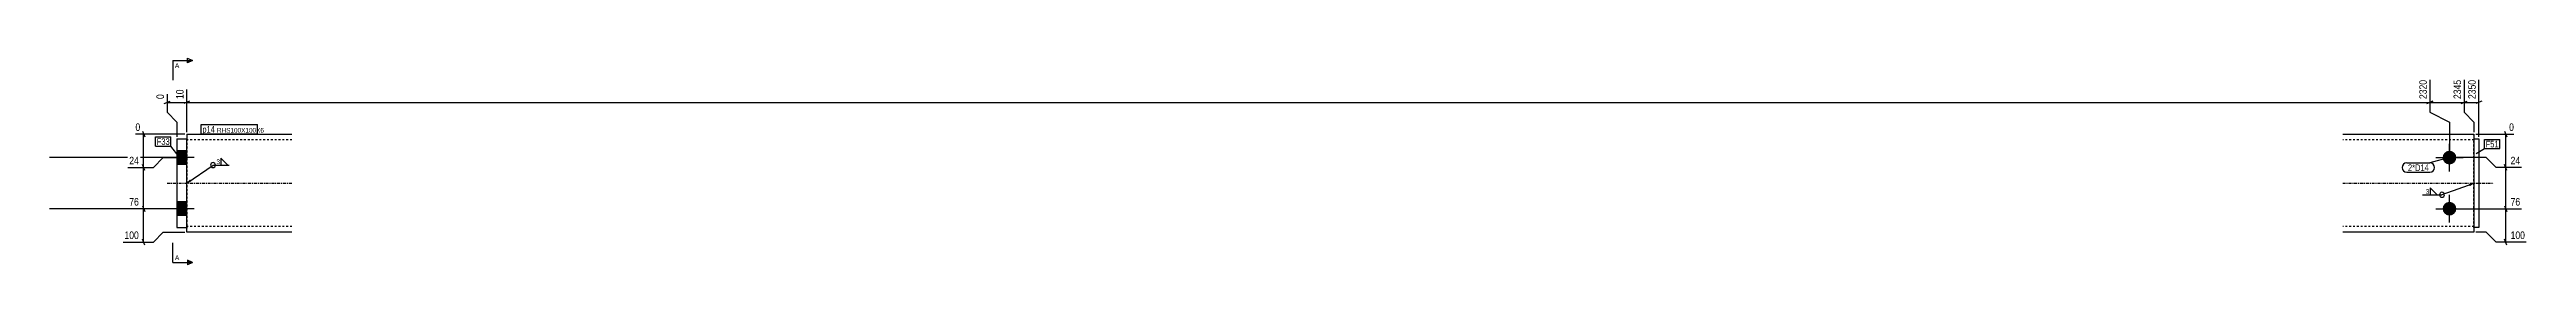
# Model space of a CAD drawing. Header units: millimetres. Extents: x 16 to 22555, y 2 to 813.
# Drawn here: x 20026 to 22555, y 5 to 215 of the extents above; entities that cross this region are included whole.
import ezdxf

# ---------------------------------------------------------------- set-up
doc = ezdxf.new("R2010")
doc.units = ezdxf.units.MM
doc.linetypes.add('DXK_LINE_DOT2', pattern=[3.9198, 1.9599, -1.9599])
doc.linetypes.add('DXK_LINE_DOT3', pattern=[5.9187, 2.979, -0.9799, 0.9799, -0.9799])
for name, color, linetype in [('MÅLSÆTNING', 7, 'Continuous'), ('STÅL', 7, 'Continuous'), ('TEKST', 7, 'Continuous')]:
    doc.layers.add(name, color=color, linetype=linetype)
doc.styles.add('Arial', font='ARIAL.TTF', dxfattribs={"height": 0.2})
doc.styles.add('Arial Narrow', font='ARIALN.TTF', dxfattribs={"height": 0.2})

msp = doc.modelspace()

# ---------------------------------------------------------------- hatches: boundary and pattern name
at = {"layer": 'STÅL', "linetype": 'Continuous'}
for points in [[(20156.3, 121), (20156.3, 107), (20166.3, 107), (20166.3, 121)], [(22476.3, 121, -1), (22476.3, 107, -1)], [(20156.3, 69), (20156.3, 55), (20166.3, 55), (20166.3, 69)], [(22476.3, 69, -1), (22476.3, 55, -1)]]:
    msp.add_hatch(color=96, dxfattribs=at).paths.add_polyline_path(points)
at = {"layer": 'TEKST', "linetype": 'Continuous'}
for points in [[(20171.1, 89.8), (20166.3, 88), (20169.7, 91.8)], [(22496.2, 87.2), (22501.3, 87.7), (22497, 84.9)]]:
    msp.add_hatch(color=3, dxfattribs=at).paths.add_polyline_path(points)

# ---------------------------------------------------------------- linework, layer by layer
at = {"layer": 'MÅLSÆTNING', "color": 7, "linetype": 'Continuous'}
for p, q in [((20146.3, 178.5), (20146.3, 160.2)), ((20166.3, 140), (20166.3, 183.4)), ((20166.3, 140), (20166.3, 183.4)), ((22456.3, 193.1), (22456.3, 160.2)), ((22491.3, 193.1), (22491.3, 160.2)), ((22506.3, 135), (22506.3, 193.1)), ((20143.3, 169), (20149.3, 171.4)), ((20146.3, 170.2), (20166.3, 170.2)), ((20146.3, 160.2), (20156.3, 150.2)), ((20169.3, 171.4), (20163.3, 169)), ((20169.3, 171.4), (20163.3, 169)), ((20166.3, 170.2), (22456.3, 170.2)), ((22453.3, 169), (22459.3, 171.4)), ((22456.3, 160.2), (22476.3, 150.2)), ((22488.3, 169), (22494.3, 171.4)), ((22491.3, 170.2), (22506.3, 170.2)), ((22491.3, 160.2), (22501.3, 150.2)), ((22509.3, 171.4), (22503.3, 169)), ((20164.3, 138), (20114, 138)), ((20121.1, 141), (20123.5, 135)), ((20122.3, 104), (20122.3, 138)), ((20156.3, 150.2), (20156.3, 135)), ((22476.3, 150.2), (22476.3, 116)), ((22476.3, 150.2), (22476.3, 116)), ((22501.3, 150.2), (22501.3, 140)), ((22501.3, 150.2), (22501.3, 140)), ((22503.3, 138), (22542.1, 138)), ((22532.6, 141), (22535, 135)), ((22533.8, 104), (22533.8, 138)), ((20106.2, 104), (20132.3, 104)), ((20106.2, 104), (20132.3, 104)), ((20123.5, 101), (20121.1, 107)), ((20123.5, 101), (20121.1, 107)), ((20132.3, 104), (20142.3, 114)), ((20132.3, 104), (20142.3, 114)), ((20142.3, 114), (20164.3, 114)), ((20142.3, 114), (20164.3, 114)), ((22513.8, 114), (22478.3, 114)), ((22513.8, 114), (22478.3, 114)), ((22523.8, 104), (22513.8, 114)), ((22523.8, 104), (22513.8, 114)), ((22549.9, 104), (22523.8, 104)), ((22549.9, 104), (22523.8, 104)), ((22535, 101), (22532.6, 107)), ((22535, 101), (22532.6, 107)), ((22533.8, 62), (22533.8, 104)), ((20164.3, 62), (20106.2, 62)), ((20121.1, 65), (20123.5, 59)), ((20122.3, 28), (20122.3, 62)), ((22478.3, 62), (22549.9, 62)), ((22478.3, 62), (22549.9, 62)), ((22532.6, 65), (22535, 59)), ((22532.6, 65), (22535, 59)), ((22533.8, 28), (22533.8, 62)), ((20101.4, 28), (20132.3, 28)), ((20123.5, 25), (20121.1, 31)), ((20132.3, 28), (20142.3, 38)), ((20142.3, 38), (20164.3, 38)), ((22513.8, 38), (22503.3, 38)), ((22523.8, 28), (22513.8, 38)), ((22554.7, 28), (22523.8, 28)), ((22535, 25), (22532.6, 31))]:
    msp.add_line(p, q, dxfattribs=at)
at = {"layer": 'STÅL', "color": 2, "linetype": 'Continuous'}
for p, q in [((20156.3, 133), (20166.3, 133)), ((20156.3, 133), (20156.3, 43)), ((20166.3, 138), (20273.8, 138)), ((20166.3, 138), (20166.3, 133)), ((20166.3, 43), (20166.3, 133)), ((22367.3, 138), (22501.3, 138)), ((22501.3, 138), (22501.3, 38)), ((22501.3, 133), (22506.3, 133)), ((22506.3, 133), (22506.3, 43)), ((20156.3, 43), (20166.3, 43)), ((20166.3, 38.9), (20166.3, 43)), ((20166.3, 38), (20166.3, 38.9)), ((20273.8, 38), (20166.3, 38)), ((22501.3, 38), (22367.3, 38)), ((22506.3, 43), (22501.3, 43))]:
    msp.add_line(p, q, dxfattribs=at)
at = {"layer": 'STÅL', "color": 7, "linetype": 'DXK_LINE_DOT2'}
for p, q in [((20166.3, 133), (20166.3, 44.4)), ((20273.8, 132), (20166.3, 132)), ((22501.3, 132), (22367.3, 132)), ((22501.3, 137), (22501.3, 138)), ((22501.3, 43), (22501.3, 133)), ((20166.3, 44), (20166.3, 44.4)), ((20273.8, 44), (20166.3, 44)), ((20166.3, 44), (20166.3, 41.5)), ((22501.3, 44), (22367.3, 44))]:
    msp.add_line(p, q, dxfattribs=at)
at = {"layer": 'STÅL', "color": 96, "linetype": 'Continuous'}
for p, q in [((22476.3, 100), (22476.3, 128)), ((20173.8, 114), (20026.3, 114)), ((20166.3, 121), (20156.3, 121)), ((20166.3, 107), (20156.3, 107)), ((22462.3, 114), (22490.3, 114)), ((22476.3, 48), (22476.3, 76)), ((20173.8, 62), (20026.3, 62)), ((20166.3, 69), (20156.3, 69)), ((20166.3, 55), (20156.3, 55)), ((22462.3, 62), (22490.3, 62))]:
    msp.add_line(p, q, dxfattribs=at)
at = {"layer": 'STÅL', "color": 7, "linetype": 'DXK_LINE_DOT3'}
for p, q in [((20146.3, 88), (20273.8, 88)), ((22367.3, 88), (22521.3, 88))]:
    msp.add_line(p, q, dxfattribs=at)
at = {"layer": 'TEKST', "color": 3, "linetype": 'Continuous'}
msp.add_line((22501.3, 87.7), (22468.6, 76.2), dxfattribs=at)
msp.add_arc((22468.6, 76.2), 2.5, 270, 90, dxfattribs=at)

# ---------------------------------------------------------------- wipeouts: each hides what was drawn before it
at = {"color": 0, "linetype": 'Continuous'}
for points in [[(20158.7, 205.3), (20158.7, 210.3), (20154.3, 210.3), (20154.3, 205.3)], [(20158.7, 9.8), (20158.7, 14.8), (20154.3, 14.8), (20154.3, 9.8)]]:
    msp.add_wipeout(points, dxfattribs=at).dxf.layer = 'TEKST'
at = {"color": 0}
msp.add_wipeout([(20200.2, 107), (20200.2, 112.8), (20196.3, 112.8), (20196.3, 107)], dxfattribs=at).dxf.layer = 'TEKST'

# ---------------------------------------------------------------- next in the draw order: hatches: boundary and pattern name
at = {"layer": 'TEKST', "linetype": 'Continuous'}
for points in [[(20167.3, 210.3), (20167.3, 212.8), (20172.3, 212.8)], [(20167.3, 7.3), (20167.3, 9.8), (20172.3, 7.3)]]:
    msp.add_hatch(color=30, dxfattribs=at).paths.add_polyline_path(points)

# ---------------------------------------------------------------- next in the draw order: linework, layer by layer
at = {"layer": 'TEKST', "color": 7, "linetype": 'Continuous'}
for p, q in [((20152.3, 212.8), (20172.3, 212.8)), ((20152.3, 7.3), (20152.3, 27.3)), ((20152.3, 7.3), (20172.3, 7.3))]:
    msp.add_line(p, q, dxfattribs=at)
at = {"layer": 'TEKST', "color": 30, "linetype": 'Continuous'}
for p, q in [((20167.3, 210.3), (20167.3, 215.3)), ((20167.3, 215.3), (20172.3, 212.8)), ((20172.3, 212.8), (20167.3, 210.3)), ((20172.3, 7.3), (20167.3, 9.8)), ((20167.3, 9.8), (20167.3, 4.8)), ((20172.3, 7.3), (20167.3, 4.8))]:
    msp.add_line(p, q, dxfattribs=at)
at = {"layer": 'TEKST', "color": 3, "linetype": 'Continuous'}
for p, q in [((20166.3, 88), (20193.2, 106.4)), ((20193.2, 106.4), (20209.8, 106.4)), ((20208.3, 106.4), (20201.2, 113.5)), ((20201.2, 113.5), (20201.2, 106.4)), ((20201.2, 106.4), (20208.3, 106.4))]:
    msp.add_line(p, q, dxfattribs=at)
for start, end in [(90, 270), (270, 90)]:
    msp.add_arc((20193.2, 106.4), 2.5, start, end, dxfattribs=at)

# ---------------------------------------------------------------- next in the draw order: texts
at = {"layer": 'TEKST', "color": 3, "linetype": 'Continuous', "style": 'Arial'}
for p in [(20154.3, 205.3), (20154.3, 9.8)]:
    msp.add_text('A', height=4.78, dxfattribs=at).set_placement(p)
at = {"layer": 'TEKST', "color": 3, "style": 'Arial Narrow'}
msp.add_text('3', height=4.77, dxfattribs=at).set_placement((20196.7, 107.4))

# ---------------------------------------------------------------- next in the draw order: wipeouts: each hides what was drawn before it
at = {"color": 0, "linetype": 'Continuous'}
for points in [[(20164.7, 185), (20153.5, 185), (20153.5, 172), (20164.7, 172)], [(22454.7, 194.7), (22443.5, 194.7), (22443.5, 172), (22454.7, 172)], [(22504.7, 194.7), (22493.5, 194.7), (22493.5, 172), (22504.7, 172)], [(20120.5, 139.6), (20120.5, 150.8), (20112.4, 150.8), (20112.4, 139.6)], [(22543.7, 139.6), (22543.7, 150.8), (22535.6, 150.8), (22535.6, 139.6)], [(22550, 105.6), (22550, 116.8), (22537.1, 116.8), (22537.1, 105.6)], [(20119, 63.6), (20119, 74.8), (20106.1, 74.8), (20106.1, 63.6)], [(22550, 63.6), (22550, 74.8), (22537.1, 74.8), (22537.1, 63.6)], [(20119, 29.6), (20119, 40.8), (20101.2, 40.8), (20101.2, 29.6)], [(22554.9, 29.6), (22554.9, 40.8), (22537.1, 40.8), (22537.1, 29.6)]]:
    msp.add_wipeout(points, dxfattribs=at).dxf.layer = 'MÅLSÆTNING'
at = {"color": 0}
for points in [[(20149, 127), (20149, 134), (20135.8, 134), (20135.8, 127)], [(20195.1, 139.4), (20195.1, 146.4), (20182.3, 146.4), (20182.3, 139.4)], [(22455.2, 100.4), (22455.2, 107.4), (22433.9, 107.4), (22433.9, 100.4)], [(22455.5, 76.8), (22455.5, 82.6), (22451.7, 82.6), (22451.7, 76.8)]]:
    msp.add_wipeout(points, dxfattribs=at).dxf.layer = 'TEKST'

# ---------------------------------------------------------------- next in the draw order: linework, layer by layer
at = {"layer": 'MÅLSÆTNING', "color": 7, "linetype": 'Continuous'}
for p, q in [((22456.3, 193.1), (22456.3, 160.2)), ((22491.3, 193.1), (22491.3, 160.2)), ((22459.3, 171.4), (22453.3, 169)), ((22456.3, 170.2), (22491.3, 170.2)), ((22456.3, 160.2), (22476.3, 150.2)), ((22488.3, 169), (22494.3, 171.4)), ((22491.3, 160.2), (22501.3, 150.2)), ((20122.3, 62), (20122.3, 104)), ((20164.3, 62), (20106.2, 62)), ((20121.1, 65), (20123.5, 59))]:
    msp.add_line(p, q, dxfattribs=at)
at = {"layer": 'TEKST', "color": 7, "linetype": 'Continuous'}
msp.add_line((20152.3, 212.8), (20152.3, 192.8), dxfattribs=at)
at = {"layer": 'TEKST', "color": 3, "linetype": 'Continuous'}
for p, q in [((22448.6, 76.2), (22468.6, 76.2)), ((22463.7, 76.2), (22456.5, 83.3)), ((22456.5, 83.3), (22456.5, 76.2)), ((22456.5, 76.2), (22463.7, 76.2))]:
    msp.add_line(p, q, dxfattribs=at)
msp.add_arc((22468.6, 76.2), 2.5, 90, 270, dxfattribs=at)

# ---------------------------------------------------------------- next in the draw order: texts
at = {"layer": 'MÅLSÆTNING', "color": 3, "linetype": 'Continuous', "style": 'Arial Narrow'}
for s, p in [('2320', (22453.1, 173.6)), ('2350', (22503.1, 173.6))]:
    msp.add_text(s, height=7.64, rotation=90.0002, dxfattribs=at).set_placement(p)
for s, p in [('0', (20114, 141.2)), ('0', (22537.2, 141.2)), ('24', (22538.7, 107.2)), ('76', (20107.7, 65.2)), ('76', (22538.7, 65.2)), ('100', (20102.8, 31.2)), ('100', (22538.7, 31.2))]:
    msp.add_text(s, height=7.64, dxfattribs=at).set_placement(p)
at = {"layer": 'TEKST', "color": 3, "style": 'Arial Narrow'}
msp.add_text('3', height=4.77, dxfattribs=at).set_placement((22452.1, 77.2))

# ---------------------------------------------------------------- next in the draw order: wipeouts: each hides what was drawn before it
at = {"color": 0, "linetype": 'Continuous'}
msp.add_wipeout([(20144.7, 180.1), (20133.5, 180.1), (20133.5, 172), (20144.7, 172)], dxfattribs=at).dxf.layer = 'MÅLSÆTNING'
at = {"color": 0}
for points in [[(20149, 127), (20149, 134), (20135.8, 134), (20135.8, 127)], [(20195.1, 139.4), (20195.1, 146.4), (20182.3, 146.4), (20182.3, 139.4)], [(22455.2, 100.4), (22455.2, 107.4), (22433.9, 107.4), (22433.9, 100.4)]]:
    msp.add_wipeout(points, dxfattribs=at).dxf.layer = 'TEKST'

# ---------------------------------------------------------------- next in the draw order: linework, layer by layer
at = {"layer": 'TEKST', "color": 7, "linetype": 'Continuous'}
for p, q in [((20134.6, 135.2), (20150.2, 135.2)), ((20134.6, 125.8), (20134.6, 135.2)), ((20150.2, 125.8), (20150.2, 135.2)), ((20181.1, 138.2), (20181.1, 147.6)), ((20134.6, 125.8), (20150.2, 125.8)), ((20158.6, 114.7), (20150.2, 125.8)), ((22432.7, 108.6), (22456.4, 108.6)), ((22476.3, 114), (22456.4, 108.6)), ((22432.7, 99.2), (22456.4, 99.2))]:
    msp.add_line(p, q, dxfattribs=at)
for centre, start, end in [((22432.7, 103.9), 90, 270), ((22456.4, 103.9), 270, 90)]:
    msp.add_arc(centre, 4.7, start, end, dxfattribs=at)

# ---------------------------------------------------------------- next in the draw order: texts
at = {"layer": 'MÅLSÆTNING', "color": 3, "linetype": 'Continuous', "style": 'Arial Narrow'}
for s, p in [('0', (20143.1, 173.6)), ('10', (20163.1, 173.6))]:
    msp.add_text(s, height=7.64, rotation=90.0002, dxfattribs=at).set_placement(p)
at = {"layer": 'TEKST', "color": 3, "style": 'Arial Narrow'}
for s, p in [('F33', (20135.8, 127)), ('2*D14', (22433.9, 100.4))]:
    msp.add_text(s, height=6.68, dxfattribs=at).set_placement(p)

# ---------------------------------------------------------------- next in the draw order: wipeouts: each hides what was drawn before it
at = {"color": 0, "linetype": 'Continuous'}
for points in [[(22489.7, 194.7), (22478.5, 194.7), (22478.5, 172), (22489.7, 172)], [(20119, 105.6), (20119, 116.8), (20106.1, 116.8), (20106.1, 105.6)]]:
    msp.add_wipeout(points, dxfattribs=at).dxf.layer = 'MÅLSÆTNING'
at = {"color": 0}
for points in [[(20237.4, 139.4), (20237.4, 144.4), (20197.2, 144.4), (20197.2, 139.4)], [(22526.4, 124.4), (22526.4, 131.4), (22513.2, 131.4), (22513.2, 124.4)]]:
    msp.add_wipeout(points, dxfattribs=at).dxf.layer = 'TEKST'

# ---------------------------------------------------------------- next in the draw order: texts
at = {"layer": 'MÅLSÆTNING', "color": 3, "linetype": 'Continuous', "style": 'Arial Narrow'}
msp.add_text('2345', height=7.64, rotation=90.0002, dxfattribs=at).set_placement((22488.1, 173.6))
msp.add_text('24', height=7.64, dxfattribs=at).set_placement((20107.7, 107.2))

# ---------------------------------------------------------------- next in the draw order: wipeouts: each hides what was drawn before it
at = {"color": 0}
for points in [[(20237.4, 139.4), (20237.4, 144.4), (20197.2, 144.4), (20197.2, 139.4)], [(22526.4, 124.4), (22526.4, 131.4), (22513.2, 131.4), (22513.2, 124.4)]]:
    msp.add_wipeout(points, dxfattribs=at).dxf.layer = 'TEKST'

# ---------------------------------------------------------------- next in the draw order: linework, layer by layer
at = {"layer": 'TEKST', "color": 7, "linetype": 'Continuous'}
for p, q in [((20181.1, 147.6), (20238.6, 147.6)), ((20181.1, 138.2), (20238.6, 138.2)), ((20238.6, 138.2), (20238.6, 147.6)), ((22512, 132.6), (22527.6, 132.6)), ((22512, 123.2), (22512, 132.6)), ((22527.6, 123.2), (22527.6, 132.6)), ((22503.4, 118.2), (22512, 123.2)), ((22512, 123.2), (22527.6, 123.2))]:
    msp.add_line(p, q, dxfattribs=at)

# ---------------------------------------------------------------- next in the draw order: texts
at = {"layer": 'TEKST', "color": 3, "style": 'Arial Narrow'}
for s, height, p in [('p14', 6.68, (20182.3, 139.4)), ('RHS100X100X6', 4.772, (20197.2, 139.4)), ('F51', 6.68, (22513.2, 124.4))]:
    msp.add_text(s, height=height, dxfattribs=at).set_placement(p)

doc.saveas('drawing.dxf')
